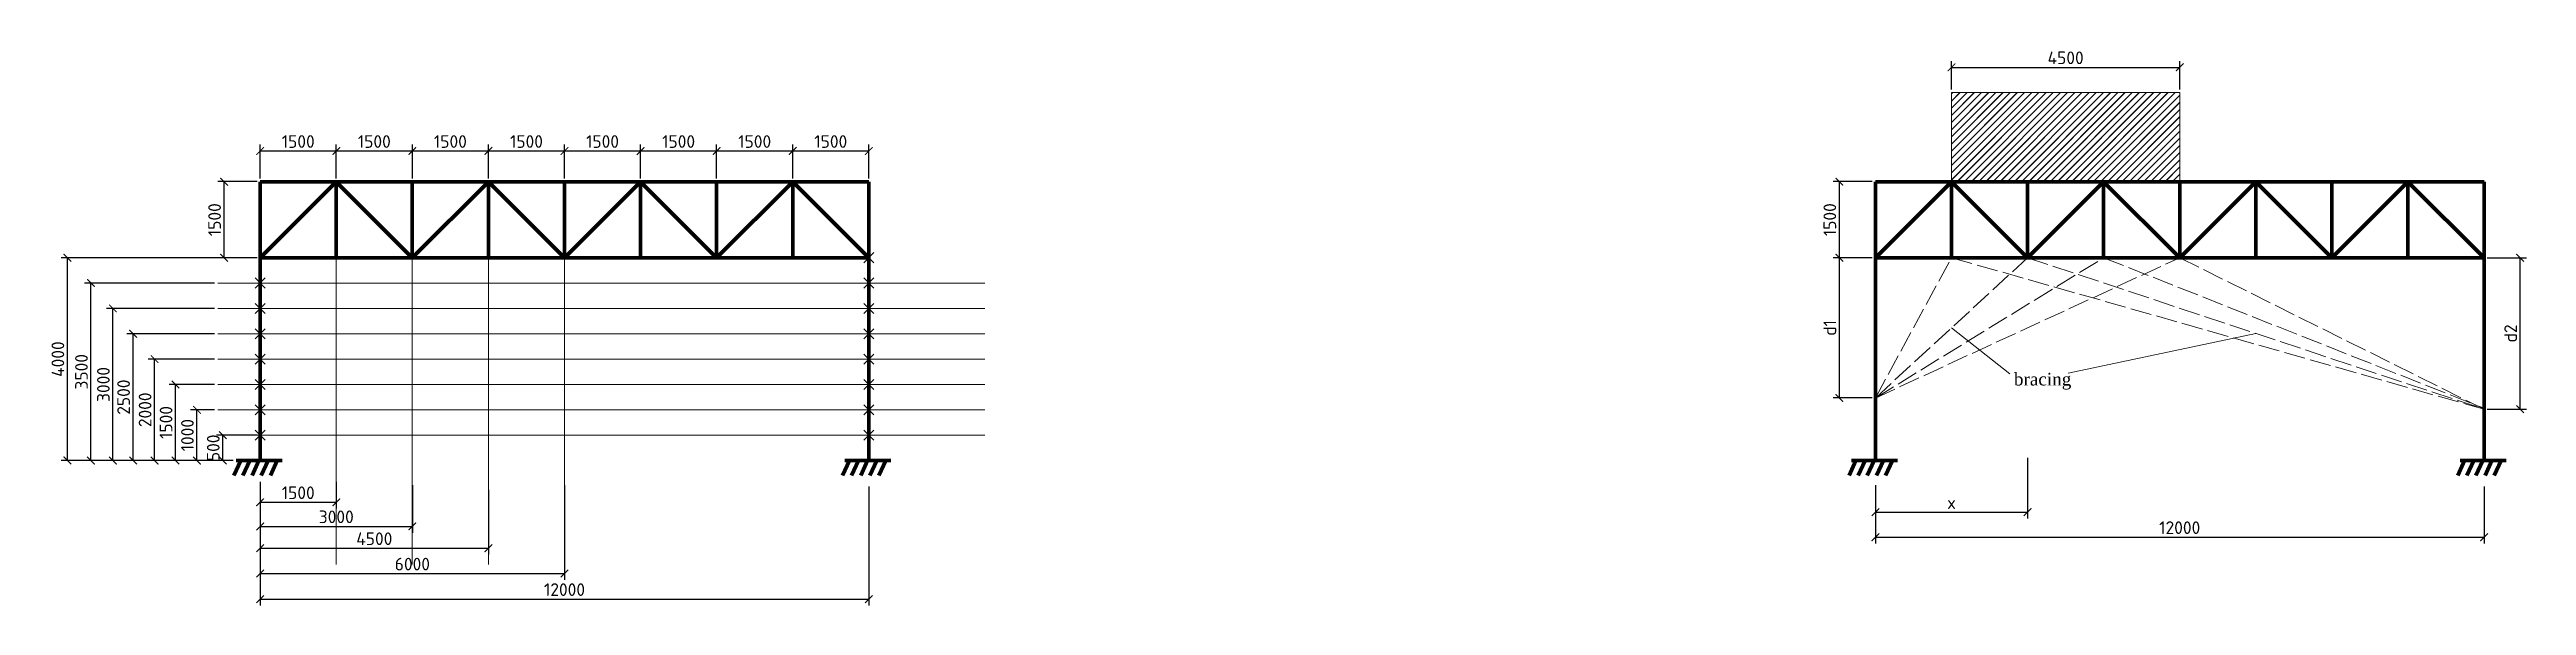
# Model space of a CAD drawing. Header units: millimetres. Extents: x 0 to 4970, y -594 to 1412.
# Drawn here: x 1047.5 to 1535.9, y 683.8 to 793.4 of the extents above; entities that cross this region are included whole.
import ezdxf

# ---------------------------------------------------------------- set-up
doc = ezdxf.new("R2010")
doc.units = ezdxf.units.MM
doc.header["$LTSCALE"] = 0.35
doc.header["$PDMODE"] = 3
doc.linetypes.add('ACAD_ISO02W100', pattern=[15, 12, -3])
doc.layers.get('0').update_dxf_attribs({"lineweight": 50})
doc.layers.add('0.35', color=7, linetype='Continuous', lineweight=35)
doc.layers.add('Kich Thuoc', color=1, linetype='Continuous', lineweight=20)
doc.styles.get("Standard").update_dxf_attribs({"font": 'isocpeur.ttf'})
doc.styles.add('vNTNS', font='times.ttf')
doc.dimstyles.new('Dim100', dxfattribs={"dimtxt": 2.5, "dimasz": 1.5, "dimexe": 1.25, "dimexo": 0.625, "dimtad": 1, "dimlfac": 100, "dimtxsty": 'Standard', "dimblk": 'ARCHTICK', "dimcen": 2.5, "dimadec": 0, "dimazin": 0, "dimtfac": 1, "dimtmove": 0, "dimatfit": 3, "dimfxl": 1, "dimarcsym": 0})

msp = doc.modelspace()

# ---------------------------------------------------------------- texts
at = {"layer": 'Kich Thuoc', "color": 0, "insert": (1434.799777, 729.669282), "char_height": 2.5, "width": 32.4552892, "attachment_point": 1, "style": 'vNTNS'}
msp.add_mtext('bracing', dxfattribs=at)

# ---------------------------------------------------------------- blocks, each defined once
blk = doc.blocks.new('_ArchTick')
at = {"color": 0, "linetype": 'ByBlock', "const_width": 0.15}
blk.add_lwpolyline([(-0.5, -0.5), (0.5, 0.5)], dxfattribs=at)
blk = doc.blocks.new('*D2427')
at = {"layer": 'Defpoints', "color": 0}
for p in [(1051.01, 752.37), (1089.03, 752.37), (1084.3, 712.37)]:
    blk.add_point(p, dxfattribs=at)
at = {"layer": 'Kich Thuoc', "color": 0, "lineweight": -2}
for p, q in [((1088.4, 752.37), (1049.76, 752.37)), ((1051.01, 712.37), (1051.01, 752.37)), ((1083.68, 712.37), (1049.76, 712.37))]:
    blk.add_line(p, q, dxfattribs=at)
at = {"layer": 'Kich Thuoc', "color": 0, "lineweight": -2, "xscale": 1.5, "yscale": 1.5, "zscale": 1.5}
for p, rotation in [((1051.01, 752.37), 90), ((1051.01, 712.37), 270)]:
    blk.add_blockref('_ArchTick', p, dxfattribs=dict(at, rotation=rotation))
at = {"layer": 'Kich Thuoc', "color": 0, "insert": (1049.14, 732.37), "char_height": 2.5, "attachment_point": 5, "rotation": 90}
blk.add_mtext('4000', dxfattribs=at)
blk = doc.blocks.new('*D2428')
at = {"layer": 'Defpoints', "color": 0}
for p in [(1081.91, 767.37), (1089.03, 767.37), (1089.03, 752.37)]:
    blk.add_point(p, dxfattribs=at)
at = {"layer": 'Kich Thuoc', "color": 0, "lineweight": -2}
for p, q in [((1088.4, 767.37), (1080.66, 767.37)), ((1081.91, 752.37), (1081.91, 767.37)), ((1088.4, 752.37), (1080.66, 752.37))]:
    blk.add_line(p, q, dxfattribs=at)
at = {"layer": 'Kich Thuoc', "color": 0, "lineweight": -2, "xscale": 1.5, "yscale": 1.5, "zscale": 1.5}
for p, rotation in [((1081.91, 767.37), 90), ((1081.91, 752.37), 270)]:
    blk.add_blockref('_ArchTick', p, dxfattribs=dict(at, rotation=rotation))
at = {"layer": 'Kich Thuoc', "color": 0, "insert": (1080.04, 759.87), "char_height": 2.5, "attachment_point": 5, "rotation": 90}
blk.add_mtext('1500', dxfattribs=at)
blk = doc.blocks.new('*D2429')
at = {"layer": 'Defpoints', "color": 0}
for p in [(1089.03, 707.86), (1209.03, 707.86), (1209.03, 685.02)]:
    blk.add_point(p, dxfattribs=at)
at = {"layer": 'Kich Thuoc', "color": 0, "lineweight": -2}
for p, q in [((1089.03, 707.23), (1089.03, 683.77)), ((1209.03, 707.23), (1209.03, 683.77)), ((1089.03, 685.02), (1209.03, 685.02))]:
    blk.add_line(p, q, dxfattribs=at)
at = {"layer": 'Kich Thuoc', "color": 0, "lineweight": -2, "xscale": 1.5, "yscale": 1.5, "zscale": 1.5, "rotation": 180}
blk.add_blockref('_ArchTick', (1089.03, 685.02), dxfattribs=at)
at = {"layer": 'Kich Thuoc', "color": 0, "lineweight": -2, "xscale": 1.5, "yscale": 1.5, "zscale": 1.5}
blk.add_blockref('_ArchTick', (1209.03, 685.02), dxfattribs=at)
at = {"layer": 'Kich Thuoc', "color": 0, "insert": (1149.03, 686.9), "char_height": 2.5, "attachment_point": 5}
blk.add_mtext('12000', dxfattribs=at)
blk = doc.blocks.new('*D2430')
at = {"layer": 'Defpoints', "color": 0}
for p in [(1104.03, 773.42), (1089.03, 767.37), (1104.03, 767.37)]:
    blk.add_point(p, dxfattribs=at)
at = {"layer": 'Kich Thuoc', "color": 0, "lineweight": -2}
for p, q in [((1089.03, 767.99), (1089.03, 774.67)), ((1089.03, 773.42), (1104.03, 773.42)), ((1104.03, 767.99), (1104.03, 774.67))]:
    blk.add_line(p, q, dxfattribs=at)
at = {"layer": 'Kich Thuoc', "color": 0, "lineweight": -2, "xscale": 1.5, "yscale": 1.5, "zscale": 1.5, "rotation": 180}
blk.add_blockref('_ArchTick', (1089.03, 773.42), dxfattribs=at)
at = {"layer": 'Kich Thuoc', "color": 0, "lineweight": -2, "xscale": 1.5, "yscale": 1.5, "zscale": 1.5}
blk.add_blockref('_ArchTick', (1104.03, 773.42), dxfattribs=at)
at = {"layer": 'Kich Thuoc', "color": 0, "insert": (1096.53, 775.29), "char_height": 2.5, "attachment_point": 5}
blk.add_mtext('1500', dxfattribs=at)
blk = doc.blocks.new('*D2431')
at = {"layer": 'Defpoints', "color": 0}
for p in [(1119.03, 773.42), (1104.03, 767.37), (1119.03, 767.37)]:
    blk.add_point(p, dxfattribs=at)
at = {"layer": 'Kich Thuoc', "color": 0, "lineweight": -2}
for p, q in [((1104.03, 767.99), (1104.03, 774.67)), ((1104.03, 773.42), (1119.03, 773.42)), ((1119.03, 767.99), (1119.03, 774.67))]:
    blk.add_line(p, q, dxfattribs=at)
at = {"layer": 'Kich Thuoc', "color": 0, "lineweight": -2, "xscale": 1.5, "yscale": 1.5, "zscale": 1.5, "rotation": 180}
blk.add_blockref('_ArchTick', (1104.03, 773.42), dxfattribs=at)
at = {"layer": 'Kich Thuoc', "color": 0, "lineweight": -2, "xscale": 1.5, "yscale": 1.5, "zscale": 1.5}
blk.add_blockref('_ArchTick', (1119.03, 773.42), dxfattribs=at)
at = {"layer": 'Kich Thuoc', "color": 0, "insert": (1111.53, 775.29), "char_height": 2.5, "attachment_point": 5}
blk.add_mtext('1500', dxfattribs=at)
blk = doc.blocks.new('*D2432')
at = {"layer": 'Defpoints', "color": 0}
for p in [(1134.03, 773.42), (1119.03, 767.37), (1134.03, 767.37)]:
    blk.add_point(p, dxfattribs=at)
at = {"layer": 'Kich Thuoc', "color": 0, "lineweight": -2}
for p, q in [((1119.03, 767.99), (1119.03, 774.67)), ((1119.03, 773.42), (1134.03, 773.42)), ((1134.03, 767.99), (1134.03, 774.67))]:
    blk.add_line(p, q, dxfattribs=at)
at = {"layer": 'Kich Thuoc', "color": 0, "lineweight": -2, "xscale": 1.5, "yscale": 1.5, "zscale": 1.5, "rotation": 180}
blk.add_blockref('_ArchTick', (1119.03, 773.42), dxfattribs=at)
at = {"layer": 'Kich Thuoc', "color": 0, "lineweight": -2, "xscale": 1.5, "yscale": 1.5, "zscale": 1.5}
blk.add_blockref('_ArchTick', (1134.03, 773.42), dxfattribs=at)
at = {"layer": 'Kich Thuoc', "color": 0, "insert": (1126.53, 775.29), "char_height": 2.5, "attachment_point": 5}
blk.add_mtext('1500', dxfattribs=at)
blk = doc.blocks.new('*D2433')
at = {"layer": 'Defpoints', "color": 0}
for p in [(1149.03, 773.42), (1134.03, 767.37), (1149.03, 767.37)]:
    blk.add_point(p, dxfattribs=at)
at = {"layer": 'Kich Thuoc', "color": 0, "lineweight": -2}
for p, q in [((1134.03, 767.99), (1134.03, 774.67)), ((1134.03, 773.42), (1149.03, 773.42)), ((1149.03, 767.99), (1149.03, 774.67))]:
    blk.add_line(p, q, dxfattribs=at)
at = {"layer": 'Kich Thuoc', "color": 0, "lineweight": -2, "xscale": 1.5, "yscale": 1.5, "zscale": 1.5, "rotation": 180}
blk.add_blockref('_ArchTick', (1134.03, 773.42), dxfattribs=at)
at = {"layer": 'Kich Thuoc', "color": 0, "lineweight": -2, "xscale": 1.5, "yscale": 1.5, "zscale": 1.5}
blk.add_blockref('_ArchTick', (1149.03, 773.42), dxfattribs=at)
at = {"layer": 'Kich Thuoc', "color": 0, "insert": (1141.53, 775.29), "char_height": 2.5, "attachment_point": 5}
blk.add_mtext('1500', dxfattribs=at)
blk = doc.blocks.new('*D2434')
at = {"layer": 'Defpoints', "color": 0}
for p in [(1164.03, 773.42), (1149.03, 767.37), (1164.03, 767.37)]:
    blk.add_point(p, dxfattribs=at)
at = {"layer": 'Kich Thuoc', "color": 0, "lineweight": -2}
for p, q in [((1149.03, 767.99), (1149.03, 774.67)), ((1149.03, 773.42), (1164.03, 773.42)), ((1164.03, 767.99), (1164.03, 774.67))]:
    blk.add_line(p, q, dxfattribs=at)
at = {"layer": 'Kich Thuoc', "color": 0, "lineweight": -2, "xscale": 1.5, "yscale": 1.5, "zscale": 1.5, "rotation": 180}
blk.add_blockref('_ArchTick', (1149.03, 773.42), dxfattribs=at)
at = {"layer": 'Kich Thuoc', "color": 0, "lineweight": -2, "xscale": 1.5, "yscale": 1.5, "zscale": 1.5}
blk.add_blockref('_ArchTick', (1164.03, 773.42), dxfattribs=at)
at = {"layer": 'Kich Thuoc', "color": 0, "insert": (1156.53, 775.29), "char_height": 2.5, "attachment_point": 5}
blk.add_mtext('1500', dxfattribs=at)
blk = doc.blocks.new('*D2435')
at = {"layer": 'Defpoints', "color": 0}
for p in [(1179.03, 773.42), (1164.03, 767.37), (1179.03, 767.37)]:
    blk.add_point(p, dxfattribs=at)
at = {"layer": 'Kich Thuoc', "color": 0, "lineweight": -2}
for p, q in [((1164.03, 767.99), (1164.03, 774.67)), ((1164.03, 773.42), (1179.03, 773.42)), ((1179.03, 767.99), (1179.03, 774.67))]:
    blk.add_line(p, q, dxfattribs=at)
at = {"layer": 'Kich Thuoc', "color": 0, "lineweight": -2, "xscale": 1.5, "yscale": 1.5, "zscale": 1.5, "rotation": 180}
blk.add_blockref('_ArchTick', (1164.03, 773.42), dxfattribs=at)
at = {"layer": 'Kich Thuoc', "color": 0, "lineweight": -2, "xscale": 1.5, "yscale": 1.5, "zscale": 1.5}
blk.add_blockref('_ArchTick', (1179.03, 773.42), dxfattribs=at)
at = {"layer": 'Kich Thuoc', "color": 0, "insert": (1171.53, 775.29), "char_height": 2.5, "attachment_point": 5}
blk.add_mtext('1500', dxfattribs=at)
blk = doc.blocks.new('*D2436')
at = {"layer": 'Defpoints', "color": 0}
for p in [(1194.03, 773.42), (1179.03, 767.37), (1194.03, 767.37)]:
    blk.add_point(p, dxfattribs=at)
at = {"layer": 'Kich Thuoc', "color": 0, "lineweight": -2}
for p, q in [((1179.03, 767.99), (1179.03, 774.67)), ((1179.03, 773.42), (1194.03, 773.42)), ((1194.03, 767.99), (1194.03, 774.67))]:
    blk.add_line(p, q, dxfattribs=at)
at = {"layer": 'Kich Thuoc', "color": 0, "lineweight": -2, "xscale": 1.5, "yscale": 1.5, "zscale": 1.5, "rotation": 180}
blk.add_blockref('_ArchTick', (1179.03, 773.42), dxfattribs=at)
at = {"layer": 'Kich Thuoc', "color": 0, "lineweight": -2, "xscale": 1.5, "yscale": 1.5, "zscale": 1.5}
blk.add_blockref('_ArchTick', (1194.03, 773.42), dxfattribs=at)
at = {"layer": 'Kich Thuoc', "color": 0, "insert": (1186.53, 775.29), "char_height": 2.5, "attachment_point": 5}
blk.add_mtext('1500', dxfattribs=at)
blk = doc.blocks.new('*D2437')
at = {"layer": 'Defpoints', "color": 0}
for p in [(1209.03, 773.42), (1194.03, 767.37), (1209.03, 767.37)]:
    blk.add_point(p, dxfattribs=at)
at = {"layer": 'Kich Thuoc', "color": 0, "lineweight": -2}
for p, q in [((1194.03, 767.99), (1194.03, 774.67)), ((1194.03, 773.42), (1209.03, 773.42)), ((1209.03, 767.99), (1209.03, 774.67))]:
    blk.add_line(p, q, dxfattribs=at)
at = {"layer": 'Kich Thuoc', "color": 0, "lineweight": -2, "xscale": 1.5, "yscale": 1.5, "zscale": 1.5, "rotation": 180}
blk.add_blockref('_ArchTick', (1194.03, 773.42), dxfattribs=at)
at = {"layer": 'Kich Thuoc', "color": 0, "lineweight": -2, "xscale": 1.5, "yscale": 1.5, "zscale": 1.5}
blk.add_blockref('_ArchTick', (1209.03, 773.42), dxfattribs=at)
at = {"layer": 'Kich Thuoc', "color": 0, "insert": (1201.53, 775.29), "char_height": 2.5, "attachment_point": 5}
blk.add_mtext('1500', dxfattribs=at)
blk = doc.blocks.new('*D2438')
at = {"layer": 'Defpoints', "color": 0}
for p in [(1081.66, 717.37), (1089.03, 717.37), (1084.3, 712.37)]:
    blk.add_point(p, dxfattribs=at)
at = {"layer": 'Kich Thuoc', "color": 0, "lineweight": -2}
for p, q in [((1088.4, 717.37), (1080.41, 717.37)), ((1081.66, 712.37), (1081.66, 717.37)), ((1083.68, 712.37), (1080.41, 712.37))]:
    blk.add_line(p, q, dxfattribs=at)
at = {"layer": 'Kich Thuoc', "color": 0, "lineweight": -2, "xscale": 1.5, "yscale": 1.5, "zscale": 1.5}
for p, rotation in [((1081.66, 717.37), 90), ((1081.66, 712.37), 270)]:
    blk.add_blockref('_ArchTick', p, dxfattribs=dict(at, rotation=rotation))
at = {"layer": 'Kich Thuoc', "color": 0, "insert": (1079.78, 714.87), "char_height": 2.5, "attachment_point": 5, "rotation": 90}
blk.add_mtext('500', dxfattribs=at)
blk = doc.blocks.new('*D2439')
at = {"layer": 'Defpoints', "color": 0}
for p in [(1076.56, 722.37), (1080.66, 722.37), (1083.68, 712.37)]:
    blk.add_point(p, dxfattribs=at)
at = {"layer": 'Kich Thuoc', "color": 0, "lineweight": -2}
for p, q in [((1080.04, 722.37), (1075.31, 722.37)), ((1076.56, 712.37), (1076.56, 722.37)), ((1083.05, 712.37), (1075.31, 712.37))]:
    blk.add_line(p, q, dxfattribs=at)
at = {"layer": 'Kich Thuoc', "color": 0, "lineweight": -2, "xscale": 1.5, "yscale": 1.5, "zscale": 1.5}
for p, rotation in [((1076.56, 722.37), 90), ((1076.56, 712.37), 270)]:
    blk.add_blockref('_ArchTick', p, dxfattribs=dict(at, rotation=rotation))
at = {"layer": 'Kich Thuoc', "color": 0, "insert": (1074.68, 717.37), "char_height": 2.5, "attachment_point": 5, "rotation": 90}
blk.add_mtext('1000', dxfattribs=at)
blk = doc.blocks.new('*D2440')
at = {"layer": 'Defpoints', "color": 0}
for p in [(1072.33, 727.37), (1080.66, 727.37), (1083.68, 712.37)]:
    blk.add_point(p, dxfattribs=at)
at = {"layer": 'Kich Thuoc', "color": 0, "lineweight": -2}
for p, q in [((1080.04, 727.37), (1071.08, 727.37)), ((1072.33, 712.37), (1072.33, 727.37)), ((1083.05, 712.37), (1071.08, 712.37))]:
    blk.add_line(p, q, dxfattribs=at)
at = {"layer": 'Kich Thuoc', "color": 0, "lineweight": -2, "xscale": 1.5, "yscale": 1.5, "zscale": 1.5}
for p, rotation in [((1072.33, 727.37), 90), ((1072.33, 712.37), 270)]:
    blk.add_blockref('_ArchTick', p, dxfattribs=dict(at, rotation=rotation))
at = {"layer": 'Kich Thuoc', "color": 0, "insert": (1070.46, 719.87), "char_height": 2.5, "attachment_point": 5, "rotation": 90}
blk.add_mtext('1500', dxfattribs=at)
blk = doc.blocks.new('*D2441')
at = {"layer": 'Defpoints', "color": 0}
for p in [(1068.21, 732.37), (1080.66, 732.37), (1083.05, 712.37)]:
    blk.add_point(p, dxfattribs=at)
at = {"layer": 'Kich Thuoc', "color": 0, "lineweight": -2}
for p, q in [((1080.04, 732.37), (1066.96, 732.37)), ((1068.21, 712.37), (1068.21, 732.37)), ((1082.43, 712.37), (1066.96, 712.37))]:
    blk.add_line(p, q, dxfattribs=at)
at = {"layer": 'Kich Thuoc', "color": 0, "lineweight": -2, "xscale": 1.5, "yscale": 1.5, "zscale": 1.5}
for p, rotation in [((1068.21, 732.37), 90), ((1068.21, 712.37), 270)]:
    blk.add_blockref('_ArchTick', p, dxfattribs=dict(at, rotation=rotation))
at = {"layer": 'Kich Thuoc', "color": 0, "insert": (1066.33, 722.37), "char_height": 2.5, "attachment_point": 5, "rotation": 90}
blk.add_mtext('2000', dxfattribs=at)
blk = doc.blocks.new('*D2442')
at = {"layer": 'Defpoints', "color": 0}
for p in [(1063.98, 737.37), (1080.66, 737.37), (1083.05, 712.37)]:
    blk.add_point(p, dxfattribs=at)
at = {"layer": 'Kich Thuoc', "color": 0, "lineweight": -2}
for p, q in [((1080.04, 737.37), (1062.73, 737.37)), ((1063.98, 712.37), (1063.98, 737.37)), ((1082.43, 712.37), (1062.73, 712.37))]:
    blk.add_line(p, q, dxfattribs=at)
at = {"layer": 'Kich Thuoc', "color": 0, "lineweight": -2, "xscale": 1.5, "yscale": 1.5, "zscale": 1.5}
for p, rotation in [((1063.98, 737.37), 90), ((1063.98, 712.37), 270)]:
    blk.add_blockref('_ArchTick', p, dxfattribs=dict(at, rotation=rotation))
at = {"layer": 'Kich Thuoc', "color": 0, "insert": (1062.1, 724.87), "char_height": 2.5, "attachment_point": 5, "rotation": 90}
blk.add_mtext('2500', dxfattribs=at)
blk = doc.blocks.new('*D2443')
at = {"layer": 'Defpoints', "color": 0}
for p in [(1059.99, 742.37), (1080.66, 742.37), (1083.05, 712.37)]:
    blk.add_point(p, dxfattribs=at)
at = {"layer": 'Kich Thuoc', "color": 0, "lineweight": -2}
for p, q in [((1080.04, 742.37), (1058.74, 742.37)), ((1059.99, 712.37), (1059.99, 742.37)), ((1082.43, 712.37), (1058.74, 712.37))]:
    blk.add_line(p, q, dxfattribs=at)
at = {"layer": 'Kich Thuoc', "color": 0, "lineweight": -2, "xscale": 1.5, "yscale": 1.5, "zscale": 1.5}
for p, rotation in [((1059.99, 742.37), 90), ((1059.99, 712.37), 270)]:
    blk.add_blockref('_ArchTick', p, dxfattribs=dict(at, rotation=rotation))
at = {"layer": 'Kich Thuoc', "color": 0, "insert": (1058.11, 727.37), "char_height": 2.5, "attachment_point": 5, "rotation": 90}
blk.add_mtext('3000', dxfattribs=at)
blk = doc.blocks.new('*D2444')
at = {"layer": 'Defpoints', "color": 0}
for p in [(1055.66, 747.37), (1080.66, 747.37), (1083.68, 712.37)]:
    blk.add_point(p, dxfattribs=at)
at = {"layer": 'Kich Thuoc', "color": 0, "lineweight": -2}
for p, q in [((1080.04, 747.37), (1054.41, 747.37)), ((1055.66, 712.37), (1055.66, 747.37)), ((1083.05, 712.37), (1054.41, 712.37))]:
    blk.add_line(p, q, dxfattribs=at)
at = {"layer": 'Kich Thuoc', "color": 0, "lineweight": -2, "xscale": 1.5, "yscale": 1.5, "zscale": 1.5}
for p, rotation in [((1055.66, 747.37), 90), ((1055.66, 712.37), 270)]:
    blk.add_blockref('_ArchTick', p, dxfattribs=dict(at, rotation=rotation))
at = {"layer": 'Kich Thuoc', "color": 0, "insert": (1053.79, 729.87), "char_height": 2.5, "attachment_point": 5, "rotation": 90}
blk.add_mtext('3500', dxfattribs=at)
blk = doc.blocks.new('*D2445')
at = {"layer": 'Defpoints', "color": 0}
for p in [(1089.03, 708.75), (1104.03, 708.75), (1104.03, 704.13)]:
    blk.add_point(p, dxfattribs=at)
at = {"layer": 'Kich Thuoc', "color": 0, "lineweight": -2}
for p, q in [((1089.03, 708.13), (1089.03, 702.88)), ((1089.03, 704.13), (1104.03, 704.13)), ((1104.03, 708.13), (1104.03, 702.88))]:
    blk.add_line(p, q, dxfattribs=at)
at = {"layer": 'Kich Thuoc', "color": 0, "lineweight": -2, "xscale": 1.5, "yscale": 1.5, "zscale": 1.5, "rotation": 180}
blk.add_blockref('_ArchTick', (1089.03, 704.13), dxfattribs=at)
at = {"layer": 'Kich Thuoc', "color": 0, "lineweight": -2, "xscale": 1.5, "yscale": 1.5, "zscale": 1.5}
blk.add_blockref('_ArchTick', (1104.03, 704.13), dxfattribs=at)
at = {"layer": 'Kich Thuoc', "color": 0, "insert": (1096.53, 706.01), "char_height": 2.5, "attachment_point": 5}
blk.add_mtext('1500', dxfattribs=at)
blk = doc.blocks.new('*D2446')
at = {"layer": 'Defpoints', "color": 0}
for p in [(1089.03, 708.13), (1119.03, 708.13), (1119.03, 699.38)]:
    blk.add_point(p, dxfattribs=at)
at = {"layer": 'Kich Thuoc', "color": 0, "lineweight": -2}
for p, q in [((1089.03, 707.5), (1089.03, 698.13)), ((1119.03, 707.5), (1119.03, 698.13)), ((1089.03, 699.38), (1119.03, 699.38))]:
    blk.add_line(p, q, dxfattribs=at)
at = {"layer": 'Kich Thuoc', "color": 0, "lineweight": -2, "xscale": 1.5, "yscale": 1.5, "zscale": 1.5, "rotation": 180}
blk.add_blockref('_ArchTick', (1089.03, 699.38), dxfattribs=at)
at = {"layer": 'Kich Thuoc', "color": 0, "lineweight": -2, "xscale": 1.5, "yscale": 1.5, "zscale": 1.5}
blk.add_blockref('_ArchTick', (1119.03, 699.38), dxfattribs=at)
at = {"layer": 'Kich Thuoc', "color": 0, "insert": (1104.03, 701.26), "char_height": 2.5, "attachment_point": 5}
blk.add_mtext('3000', dxfattribs=at)
blk = doc.blocks.new('*D2447')
at = {"layer": 'Defpoints', "color": 0}
for p in [(1089.03, 707.23), (1134.03, 707.23), (1134.03, 695.06)]:
    blk.add_point(p, dxfattribs=at)
at = {"layer": 'Kich Thuoc', "color": 0, "lineweight": -2}
for p, q in [((1089.03, 706.61), (1089.03, 693.81)), ((1134.03, 706.61), (1134.03, 693.81)), ((1089.03, 695.06), (1134.03, 695.06))]:
    blk.add_line(p, q, dxfattribs=at)
at = {"layer": 'Kich Thuoc', "color": 0, "lineweight": -2, "xscale": 1.5, "yscale": 1.5, "zscale": 1.5, "rotation": 180}
blk.add_blockref('_ArchTick', (1089.03, 695.06), dxfattribs=at)
at = {"layer": 'Kich Thuoc', "color": 0, "lineweight": -2, "xscale": 1.5, "yscale": 1.5, "zscale": 1.5}
blk.add_blockref('_ArchTick', (1134.03, 695.06), dxfattribs=at)
at = {"layer": 'Kich Thuoc', "color": 0, "insert": (1111.53, 696.94), "char_height": 2.5, "attachment_point": 5}
blk.add_mtext('4500', dxfattribs=at)
blk = doc.blocks.new('*D2448')
at = {"layer": 'Defpoints', "color": 0}
for p in [(1089.03, 708.13), (1149.03, 708.13), (1149.03, 690.07)]:
    blk.add_point(p, dxfattribs=at)
at = {"layer": 'Kich Thuoc', "color": 0, "lineweight": -2}
for p, q in [((1089.03, 707.5), (1089.03, 688.82)), ((1149.03, 707.5), (1149.03, 688.82)), ((1089.03, 690.07), (1149.03, 690.07))]:
    blk.add_line(p, q, dxfattribs=at)
at = {"layer": 'Kich Thuoc', "color": 0, "lineweight": -2, "xscale": 1.5, "yscale": 1.5, "zscale": 1.5, "rotation": 180}
blk.add_blockref('_ArchTick', (1089.03, 690.07), dxfattribs=at)
at = {"layer": 'Kich Thuoc', "color": 0, "lineweight": -2, "xscale": 1.5, "yscale": 1.5, "zscale": 1.5}
blk.add_blockref('_ArchTick', (1149.03, 690.07), dxfattribs=at)
at = {"layer": 'Kich Thuoc', "color": 0, "insert": (1119.03, 691.94), "char_height": 2.5, "attachment_point": 5}
blk.add_mtext('6000', dxfattribs=at)
blk = doc.blocks.new('*D2451')
at = {"layer": 'Defpoints', "color": 0}
for p in [(1400.39, 767.37), (1407.5, 767.37), (1407.5, 752.37)]:
    blk.add_point(p, dxfattribs=at)
at = {"layer": 'Kich Thuoc', "color": 0, "lineweight": -2}
for p, q in [((1406.87, 767.37), (1399.14, 767.37)), ((1400.39, 752.37), (1400.39, 767.37)), ((1406.87, 752.37), (1399.14, 752.37))]:
    blk.add_line(p, q, dxfattribs=at)
at = {"layer": 'Kich Thuoc', "color": 0, "lineweight": -2, "xscale": 1.5, "yscale": 1.5, "zscale": 1.5}
for p, rotation in [((1400.39, 767.37), 90), ((1400.39, 752.37), 270)]:
    blk.add_blockref('_ArchTick', p, dxfattribs=dict(at, rotation=rotation))
at = {"layer": 'Kich Thuoc', "color": 0, "insert": (1398.51, 759.87), "char_height": 2.5, "attachment_point": 5, "rotation": 90}
blk.add_mtext('1500', dxfattribs=at)
blk = doc.blocks.new('*D2450')
at = {"layer": 'Defpoints', "color": 0}
for p in [(1407.5, 707.86), (1527.5, 707.86), (1527.5, 697.24)]:
    blk.add_point(p, dxfattribs=at)
at = {"layer": 'Kich Thuoc', "color": 0, "lineweight": -2}
for p, q in [((1407.5, 707.23), (1407.5, 695.99)), ((1527.5, 707.23), (1527.5, 695.99)), ((1407.5, 697.24), (1527.5, 697.24))]:
    blk.add_line(p, q, dxfattribs=at)
at = {"layer": 'Kich Thuoc', "color": 0, "lineweight": -2, "xscale": 1.5, "yscale": 1.5, "zscale": 1.5, "rotation": 180}
blk.add_blockref('_ArchTick', (1407.5, 697.24), dxfattribs=at)
at = {"layer": 'Kich Thuoc', "color": 0, "lineweight": -2, "xscale": 1.5, "yscale": 1.5, "zscale": 1.5}
blk.add_blockref('_ArchTick', (1527.5, 697.24), dxfattribs=at)
at = {"layer": 'Kich Thuoc', "color": 0, "insert": (1467.5, 699.12), "char_height": 2.5, "attachment_point": 5}
blk.add_mtext('12000', dxfattribs=at)
blk = doc.blocks.new('*D2452')
at = {"layer": 'Defpoints', "color": 0}
for p in [(1400.39, 752.37), (1407.5, 752.37), (1407.5, 724.7)]:
    blk.add_point(p, dxfattribs=at)
at = {"layer": 'Kich Thuoc', "color": 0, "lineweight": -2}
for p, q in [((1406.87, 752.37), (1399.14, 752.37)), ((1400.39, 724.7), (1400.39, 752.37)), ((1406.87, 724.7), (1399.14, 724.7))]:
    blk.add_line(p, q, dxfattribs=at)
at = {"layer": 'Kich Thuoc', "color": 0, "lineweight": -2, "xscale": 1.5, "yscale": 1.5, "zscale": 1.5}
for p, rotation in [((1400.39, 752.37), 90), ((1400.39, 724.7), 270)]:
    blk.add_blockref('_ArchTick', p, dxfattribs=dict(at, rotation=rotation))
at = {"layer": 'Kich Thuoc', "color": 0, "insert": (1398.51, 738.53), "char_height": 2.5, "attachment_point": 5, "rotation": 90}
blk.add_mtext('d1', dxfattribs=at)
blk = doc.blocks.new('*D2449')
at = {"layer": 'Defpoints', "color": 0}
for p in [(1437.5, 713.55), (1407.5, 708.13), (1437.5, 702.19)]:
    blk.add_point(p, dxfattribs=at)
at = {"layer": 'Kich Thuoc', "color": 0, "lineweight": -2}
for p, q in [((1437.5, 712.92), (1437.5, 700.94)), ((1407.5, 707.5), (1407.5, 700.94)), ((1407.5, 702.19), (1437.5, 702.19))]:
    blk.add_line(p, q, dxfattribs=at)
at = {"layer": 'Kich Thuoc', "color": 0, "lineweight": -2, "xscale": 1.5, "yscale": 1.5, "zscale": 1.5, "rotation": 180}
blk.add_blockref('_ArchTick', (1407.5, 702.19), dxfattribs=at)
at = {"layer": 'Kich Thuoc', "color": 0, "lineweight": -2, "xscale": 1.5, "yscale": 1.5, "zscale": 1.5}
blk.add_blockref('_ArchTick', (1437.5, 702.19), dxfattribs=at)
at = {"layer": 'Kich Thuoc', "color": 0, "insert": (1422.5, 704.06), "char_height": 2.5, "attachment_point": 5}
blk.add_mtext('x', dxfattribs=at)
blk = doc.blocks.new('*D2453')
at = {"layer": 'Defpoints', "color": 0}
for p in [(1527.5, 752.37), (1534.61, 752.37), (1527.5, 722.49)]:
    blk.add_point(p, dxfattribs=at)
at = {"layer": 'Kich Thuoc', "color": 0, "lineweight": -2}
for p, q in [((1528.12, 752.37), (1535.86, 752.37)), ((1534.61, 722.49), (1534.61, 752.37)), ((1528.12, 722.49), (1535.86, 722.49))]:
    blk.add_line(p, q, dxfattribs=at)
at = {"layer": 'Kich Thuoc', "color": 0, "lineweight": -2, "xscale": 1.5, "yscale": 1.5, "zscale": 1.5}
for p, rotation in [((1534.61, 752.37), 90), ((1534.61, 722.49), 270)]:
    blk.add_blockref('_ArchTick', p, dxfattribs=dict(at, rotation=rotation))
at = {"layer": 'Kich Thuoc', "color": 0, "insert": (1532.74, 737.43), "char_height": 2.5, "attachment_point": 5, "rotation": 90}
blk.add_mtext('d2', dxfattribs=at)
blk = doc.blocks.new('*D2467')
at = {"layer": 'Defpoints', "color": 0}
for p in [(1467.5, 789.92), (1422.5, 784.94), (1467.5, 784.94)]:
    blk.add_point(p, dxfattribs=at)
at = {"layer": 'Kich Thuoc', "color": 0, "lineweight": -2}
for p, q in [((1422.5, 785.56), (1422.5, 791.17)), ((1467.5, 785.56), (1467.5, 791.17)), ((1422.5, 789.92), (1467.5, 789.92))]:
    blk.add_line(p, q, dxfattribs=at)
at = {"layer": 'Kich Thuoc', "color": 0, "lineweight": -2, "xscale": 1.5, "yscale": 1.5, "zscale": 1.5, "rotation": 180}
blk.add_blockref('_ArchTick', (1422.5, 789.92), dxfattribs=at)
at = {"layer": 'Kich Thuoc', "color": 0, "lineweight": -2, "xscale": 1.5, "yscale": 1.5, "zscale": 1.5}
blk.add_blockref('_ArchTick', (1467.5, 789.92), dxfattribs=at)
at = {"layer": 'Kich Thuoc', "color": 0, "insert": (1445, 791.8), "char_height": 2.5, "attachment_point": 5}
blk.add_mtext('4500', dxfattribs=at)

# ---------------------------------------------------------------- dimensions: what is measured, and where the dimension line sits
at = {"layer": 'Kich Thuoc', "color": 0}
for base, p1, p2, picture, middle in [((1467.499022, 789.920233), (1422.499022, 784.938581), (1467.499022, 784.938581), '*D2467', (1444.999022, 791.795233)), ((1104.025573, 773.4192), (1089.025573, 767.36891), (1104.025573, 767.36891), '*D2430', (1096.525573, 775.2942)), ((1119.025573, 773.4192), (1104.025573, 767.36891), (1119.025573, 767.36891), '*D2431', (1111.525573, 775.2942)), ((1134.025573, 773.4192), (1119.025573, 767.36891), (1134.025573, 767.36891), '*D2432', (1126.525573, 775.2942)), ((1149.025573, 773.4192), (1134.025573, 767.36891), (1149.025573, 767.36891), '*D2433', (1141.525573, 775.2942)), ((1164.025573, 773.4192), (1149.025573, 767.36891), (1164.025573, 767.36891), '*D2434', (1156.525573, 775.2942)), ((1179.025573, 773.4192), (1164.025573, 767.36891), (1179.025573, 767.36891), '*D2435', (1171.525573, 775.2942)), ((1194.025573, 773.4192), (1179.025573, 767.36891), (1194.025573, 767.36891), '*D2436', (1186.525573, 775.2942)), ((1209.025573, 773.4192), (1194.025573, 767.36891), (1209.025573, 767.36891), '*D2437', (1201.525573, 775.2942)), ((1104.025573, 704.134726), (1089.025573, 708.751378), (1104.025573, 708.751378), '*D2445', (1096.525573, 706.009726)), ((1119.025573, 699.383985), (1089.025573, 708.126378), (1119.025573, 708.126378), '*D2446', (1104.025573, 701.258985)), ((1149.025573, 690.067538), (1089.025573, 708.126378), (1149.025573, 708.126378), '*D2448', (1119.025573, 691.942538)), ((1209.025573, 685.022416), (1089.025573, 707.85607), (1209.025573, 707.85607), '*D2429', (1149.025573, 686.897416)), ((1134.025573, 695.064376), (1089.025573, 707.23107), (1134.025573, 707.23107), '*D2447', (1111.525573, 696.939376)), ((1527.499022, 697.241784), (1407.499022, 707.85607), (1527.499022, 707.85607), '*D2450', (1467.499022, 699.116784))]:
    dim = msp.add_linear_dim(base=base, p1=p1, p2=p2, dimstyle='Dim100', dxfattribs=at)
    dim.commit()
    dim.dimension.update_dxf_attribs({"geometry": picture, "text_midpoint": middle})
for base, p1, p2, picture, middle in [((1081.912176, 767.36891), (1089.025573, 752.36891), (1089.025573, 767.36891), '*D2428', (1080.037176, 759.86891)), ((1400.385626, 767.36891), (1407.499022, 752.36891), (1407.499022, 767.36891), '*D2451', (1398.510626, 759.86891)), ((1051.010491, 752.36891), (1084.301206, 712.36891), (1089.025573, 752.36891), '*D2427', (1049.135491, 732.36891)), ((1055.663674, 747.36891), (1083.676206, 712.36891), (1080.662176, 747.36891), '*D2444', (1053.788674, 729.86891)), ((1059.985132, 742.36891), (1083.051206, 712.36891), (1080.662176, 742.36891), '*D2443', (1058.110132, 727.36891)), ((1063.978303, 737.36891), (1083.051206, 712.36891), (1080.662176, 737.36891), '*D2442', (1062.103303, 724.86891)), ((1068.208672, 732.36891), (1083.051206, 712.36891), (1080.662176, 732.36891), '*D2441', (1066.333672, 722.36891)), ((1072.334653, 727.36891), (1083.676206, 712.36891), (1080.662176, 727.36891), '*D2440', (1070.459653, 719.86891)), ((1076.557071, 722.36891), (1083.676206, 712.36891), (1080.662176, 722.36891), '*D2439', (1074.682071, 717.36891))]:
    dim = msp.add_linear_dim(base=base, p1=p1, p2=p2, angle=90, dimstyle='Dim100', dxfattribs=at)
    dim.commit()
    dim.dimension.update_dxf_attribs({"geometry": picture, "text_midpoint": middle})
for base, p1, p2, text, picture, middle in [((1400.385626, 752.36891), (1407.499022, 724.69752), (1407.499022, 752.36891), 'd1', '*D2452', (1398.510626, 738.533215)), ((1534.612419, 752.36891), (1527.499022, 722.487752), (1527.499022, 752.36891), 'd2', '*D2453', (1532.737419, 737.428331))]:
    dim = msp.add_linear_dim(base=base, p1=p1, p2=p2, angle=90, text=text, dimstyle='Dim100', dxfattribs=at)
    dim.commit()
    dim.dimension.update_dxf_attribs({"geometry": picture, "text_midpoint": middle})
dim = msp.add_linear_dim(base=(1081.656608, 717.36891), p1=(1084.301206, 712.36891), p2=(1089.025573, 717.36891), angle=90, dimstyle='Dim100', dxfattribs=at)
dim.commit()
dim.dimension.update_dxf_attribs({"geometry": '*D2438', "text_midpoint": (1081.656608, 714.86891), "dimtype": 160})
dim = msp.add_linear_dim(base=(1437.499022, 702.186882), p1=(1407.499022, 708.126378), p2=(1437.499022, 713.54836), text='x', dimstyle='Dim100', dxfattribs=at)
dim.commit()
dim.dimension.update_dxf_attribs({"geometry": '*D2449', "text_midpoint": (1422.499022, 704.061882)})

# ---------------------------------------------------------------- hatches: boundary and pattern name
at = {"layer": 'Kich Thuoc'}
h = msp.add_hatch(dxfattribs=at)
h.set_pattern_fill('JIS_LC_20', color=0, scale=0.05, style=0)
h.paths.add_polyline_path([(1467.499022, 784.938581), (1422.499022, 784.938581), (1422.499022, 767.36891), (1467.499022, 767.36891)])

# ---------------------------------------------------------------- linework, layer by layer
at = {"layer": '0.35', "color": 0, "lineweight": 200}
for p, q in [((1089.025573, 752.36891), (1089.025573, 767.36891)), ((1089.025573, 767.36891), (1209.025573, 767.36891)), ((1089.025573, 752.36891), (1104.025573, 767.36891)), ((1104.025573, 752.36891), (1104.025573, 767.36891)), ((1104.025573, 767.36891), (1119.025573, 752.36891)), ((1119.025573, 752.36891), (1119.025573, 767.36891)), ((1119.025573, 752.36891), (1134.025573, 767.36891)), ((1134.025573, 752.36891), (1134.025573, 767.36891)), ((1134.025573, 767.36891), (1149.025573, 752.36891)), ((1149.025573, 752.36891), (1149.025573, 767.36891)), ((1149.025573, 752.36891), (1164.025573, 767.36891)), ((1164.025573, 752.36891), (1164.025573, 767.36891)), ((1164.025573, 767.36891), (1179.025573, 752.36891)), ((1179.025573, 752.36891), (1179.025573, 767.36891)), ((1179.025573, 752.36891), (1194.025573, 767.36891)), ((1194.025573, 752.36891), (1194.025573, 767.36891)), ((1194.025573, 767.36891), (1209.025573, 752.36891)), ((1209.025573, 767.36891), (1209.025573, 712.36891)), ((1407.499022, 752.36891), (1407.499022, 767.36891)), ((1407.499022, 767.36891), (1527.499022, 767.36891)), ((1407.499022, 752.36891), (1422.499022, 767.36891)), ((1422.499022, 752.36891), (1422.499022, 767.36891)), ((1422.499022, 767.36891), (1437.499022, 752.36891)), ((1437.499022, 752.36891), (1437.499022, 767.36891)), ((1437.499022, 752.36891), (1452.499022, 767.36891)), ((1452.499022, 752.36891), (1452.499022, 767.36891)), ((1452.499022, 767.36891), (1467.499022, 752.36891)), ((1467.499022, 752.36891), (1467.499022, 767.36891)), ((1467.499022, 752.36891), (1482.499022, 767.36891)), ((1482.499022, 752.36891), (1482.499022, 767.36891)), ((1482.499022, 767.36891), (1497.499022, 752.36891)), ((1497.499022, 752.36891), (1497.499022, 767.36891)), ((1497.499022, 752.36891), (1512.499022, 767.36891)), ((1512.499022, 752.36891), (1512.499022, 767.36891)), ((1512.499022, 767.36891), (1527.499022, 752.36891)), ((1527.499022, 767.36891), (1527.499022, 712.36891)), ((1089.025573, 712.36891), (1089.025573, 752.36891)), ((1089.025573, 752.36891), (1209.025573, 752.36891)), ((1407.499022, 712.36891), (1407.499022, 752.36891)), ((1407.499022, 752.36891), (1527.499022, 752.36891)), ((1083.829592, 709.407313), (1085.191506, 712.36891)), ((1084.301206, 712.36891), (1093.36809, 712.36891)), ((1085.629592, 709.407313), (1086.991506, 712.36891)), ((1087.429592, 709.407313), (1088.791506, 712.36891)), ((1089.229592, 709.407313), (1090.591506, 712.36891)), ((1091.029592, 709.407313), (1092.391506, 712.36891)), ((1203.829592, 709.407313), (1205.191506, 712.36891)), ((1204.301206, 712.36891), (1213.36809, 712.36891)), ((1205.629592, 709.407313), (1206.991506, 712.36891)), ((1207.429592, 709.407313), (1208.791506, 712.36891)), ((1209.229592, 709.407313), (1210.591506, 712.36891)), ((1211.029592, 709.407313), (1212.391506, 712.36891)), ((1402.303041, 709.407313), (1403.664955, 712.36891)), ((1402.774656, 712.36891), (1411.841539, 712.36891)), ((1404.103041, 709.407313), (1405.464955, 712.36891)), ((1405.903041, 709.407313), (1407.264955, 712.36891)), ((1407.703041, 709.407313), (1409.064955, 712.36891)), ((1409.503041, 709.407313), (1410.864955, 712.36891)), ((1522.303041, 709.407313), (1523.664955, 712.36891)), ((1522.774656, 712.36891), (1531.841539, 712.36891)), ((1524.103041, 709.407313), (1525.464955, 712.36891)), ((1525.903041, 709.407313), (1527.264955, 712.36891)), ((1527.703041, 709.407313), (1529.064955, 712.36891)), ((1529.503041, 709.407313), (1530.864955, 712.36891))]:
    msp.add_line(p, q, dxfattribs=at)
at = {"layer": 'Kich Thuoc', "color": 0}
for p, q in [((1467.499022, 784.938581), (1422.499022, 784.938581)), ((1422.499022, 784.938581), (1422.499022, 767.36891)), ((1467.499022, 767.36891), (1467.499022, 784.938581)), ((1422.499022, 767.36891), (1467.499022, 767.36891)), ((1422.499022, 767.36891), (1467.499022, 767.36891)), ((1104.025573, 752.36891), (1104.025573, 691.884745)), ((1119.025573, 752.36891), (1119.025573, 691.884745)), ((1134.025573, 752.36891), (1134.025573, 691.884745)), ((1149.025573, 752.36891), (1149.025573, 691.884745)), ((1080.662176, 747.36891), (1231.895131, 747.36891)), ((1080.662176, 742.36891), (1231.895131, 742.36891)), ((1434.019883, 729.460896), (1422.499022, 738.533215)), ((1080.662176, 737.36891), (1231.895131, 737.36891)), ((1445.469366, 729.584216), (1482.499022, 737.428331)), ((1080.662176, 732.36891), (1231.895131, 732.36891)), ((1080.662176, 727.36891), (1231.895131, 727.36891)), ((1080.662176, 722.36891), (1231.895131, 722.36891)), ((1080.662176, 717.36891), (1231.895131, 717.36891))]:
    msp.add_line(p, q, dxfattribs=at)
at = {"layer": 'Kich Thuoc', "color": 0, "linetype": 'ACAD_ISO02W100'}
for p, q in [((1407.499022, 724.69752), (1437.499022, 752.36891)), ((1407.499022, 724.69752), (1422.499022, 752.36891)), ((1407.499022, 724.69752), (1452.499022, 752.36891)), ((1407.499022, 724.69752), (1467.499022, 752.36891)), ((1422.499022, 752.36891), (1527.499022, 722.487752)), ((1437.499022, 752.36891), (1527.499022, 722.487752)), ((1452.499022, 752.36891), (1527.499022, 722.664563)), ((1467.499022, 752.36891), (1527.499022, 722.487752))]:
    msp.add_line(p, q, dxfattribs=at)
at = {"layer": 'Kich Thuoc', "color": 0}
for p in [(1209.025573, 752.36891), (1089.025573, 747.36891), (1209.025573, 747.36891), (1089.025573, 742.36891), (1209.025573, 742.36891), (1089.025573, 737.36891), (1209.025573, 737.36891), (1089.025573, 732.36891), (1209.025573, 732.36891), (1089.025573, 727.36891), (1209.025573, 727.36891), (1089.025573, 722.36891), (1209.025573, 722.36891), (1089.025573, 717.36891), (1209.025573, 717.36891)]:
    msp.add_point(p, dxfattribs=at)

msp.set_redraw_order([(e.dxf.handle, doc.entitydb.next_handle()) for e in msp.query("TEXT MTEXT ATTDEF DIMENSION ARC_DIMENSION")])  # texts and dimensions are drawn at this point

doc.saveas('drawing.dxf')
